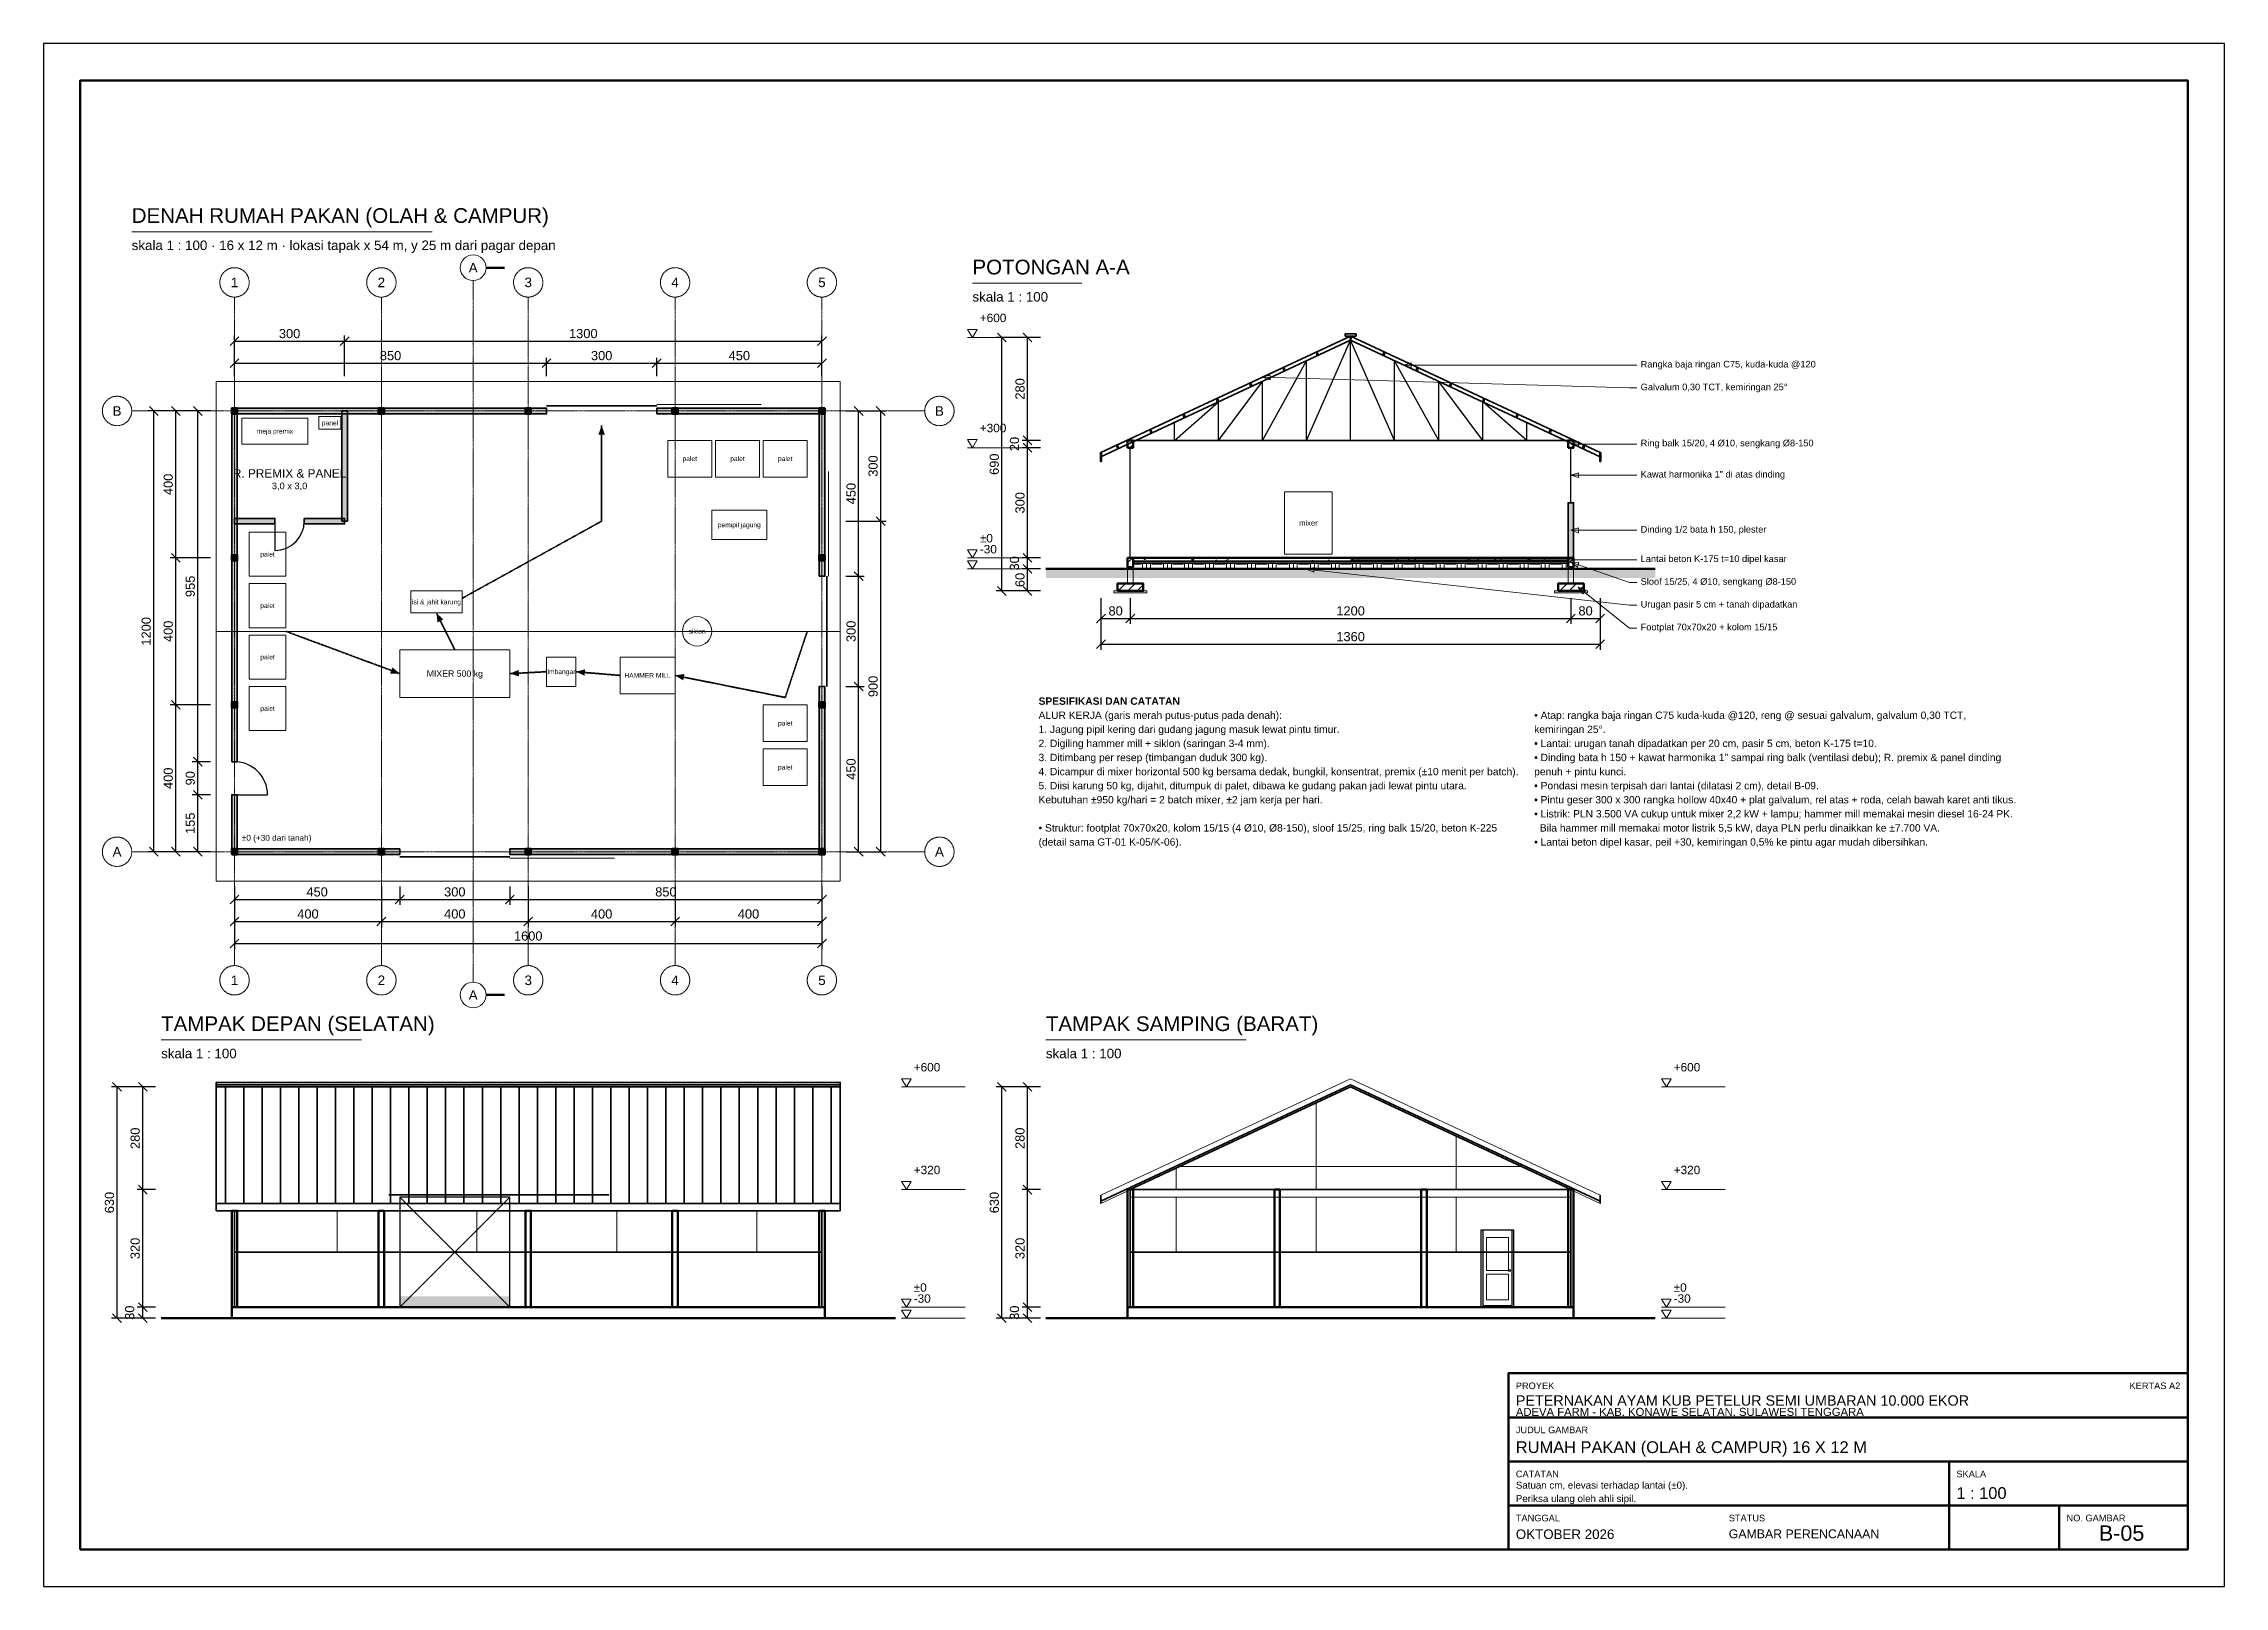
# Model space of a CAD drawing. Header units: centimetres. Extents: x 0 to 57986, y 0 to 4200.
# Drawn here: x 23585 to 29525, y 0 to 4200 of the extents above; entities that cross this region are included whole.
import ezdxf
from ezdxf.enums import TextEntityAlignment as Align

# ---------------------------------------------------------------- set-up
doc = ezdxf.new("R2010")
doc.units = ezdxf.units.CM
doc.linetypes.add('DASHDOT', pattern=[3.556, 2.54, -0.508, 0, -0.508])
doc.linetypes.add('DASHED', pattern=[1.524, 1.27, -0.254])
for name, color, linetype, lineweight in [('A-ALUR', 1, 'DASHED', 25), ('A-ATAP', 5, 'CONTINUOUS', 35), ('A-BAJA', 6, 'CONTINUOUS', 25), ('A-DIM', 140, 'CONTINUOUS', 13), ('A-DINDING', 32, 'CONTINUOUS', 35), ('A-FRAME', 7, 'CONTINUOUS', 50), ('A-GRID', 1, 'DASHDOT', 13), ('A-HATCH', 8, 'CONTINUOUS', 9), ('A-KAWAT', 94, 'CONTINUOUS', 13), ('A-KAYU', 32, 'CONTINUOUS', 25), ('A-PERABOT', 8, 'CONTINUOUS', 18), ('A-STRUKTUR', 7, 'CONTINUOUS', 50), ('A-TANAH', 34, 'CONTINUOUS', 18), ('A-TEKS', 7, 'CONTINUOUS', 18), ('A-TERSEMBUNYI', 8, 'DASHED', 13)]:
    doc.layers.add(name, color=color, linetype=linetype, lineweight=lineweight)
doc.styles.add('ARIAL', font='arial.ttf')
doc.dimstyles.new('D100', dxfattribs={"dimtxt": 25, "dimasz": 20, "dimexe": 15, "dimexo": 15, "dimgap": 8, "dimtad": 1, "dimdec": 0, "dimtxsty": 'ARIAL', "dimtsz": 12, "dimcen": 2.5, "dimclrd": 140, "dimclre": 140, "dimclrt": 250, "dimazin": 3, "dimtfac": 1, "dimtmove": 0, "dimatfit": 3})

msp = doc.modelspace()

# ---------------------------------------------------------------- texts
at = {"layer": 'A-TEKS', "style": 'ARIAL'}
for s, height, p in [('DENAH RUMAH PAKAN (OLAH & CAMPUR)', 40, (23825, 3700)), ('POTONGAN A-A', 40, (26115, 3559.78)), ('+600', 23, (26135, 3434.98)), ('+300', 23, (26135, 3135.2)), ('±0', 23, (26135, 2835.2)), ('-30', 23, (26135, 2805.2)), ('±0 (+30 dari tanah)', 16, (24125, 2025)), ('TAMPAK DEPAN (SELATAN)', 40, (23905, 1499.78)), ('TAMPAK SAMPING (BARAT)', 40, (26315, 1499.78)), ('+600', 23, (25955, 1394.98)), ('+600', 23, (28025, 1394.98)), ('+320', 23, (25955, 1115.2)), ('+320', 23, (28025, 1115.2)), ('±0', 23, (25955, 795.2)), ('-30', 23, (25955, 765.2)), ('±0', 23, (28025, 795.2)), ('-30', 23, (28025, 765.2))]:
    msp.add_text(s, height=height, dxfattribs=at).set_placement(p, align=Align.BOTTOM_LEFT)
for s, height, p in [('skala 1 : 100 · 16 x 12 m · lokasi tapak x 54 m, y 25 m dari pagar depan', 26, (23825, 3664)), ('skala 1 : 100', 26, (26115, 3523.78)), ('skala 1 : 100', 26, (23905, 1463.78)), ('skala 1 : 100', 26, (26315, 1463.78)), ('PROYEK', 18, (27595, 555)), ('ADEVA FARM - KAB. KONAWE SELATAN, SULAWESI TENGGARA', 22, (27595, 486)), ('PETERNAKAN AYAM KUB PETELUR SEMI UMBARAN 10.000 EKOR', 28, (27595, 520)), ('JUDUL GAMBAR', 18, (27595, 435)), ('RUMAH PAKAN (OLAH & CAMPUR) 16 X 12 M', 32, (27595, 395)), ('CATATAN', 18, (27595, 315)), ('SKALA', 18, (28795, 315)), ('1 : 100', 32, (28795, 270)), ('TANGGAL', 18, (27595, 195)), ('STATUS', 18, (28175, 195)), ('NO. GAMBAR', 18, (29095, 195)), ('OKTOBER 2026', 26, (27595, 155)), ('GAMBAR PERENCANAAN', 24, (28175, 155))]:
    msp.add_text(s, height=height, dxfattribs=at).set_placement(p, align=Align.TOP_LEFT)
for s, height, p in [('A', 26, (24755, 3590)), ('1', 26, (24105, 3550)), ('2', 26, (24505, 3550)), ('3', 26, (24905, 3550)), ('4', 26, (25305, 3550)), ('5', 26, (25705, 3550)), ('B', 26, (23785, 3200)), ('B', 26, (26025, 3200)), ('meja premix', 13, (24215, 3145)), ('panel', 13, (24365, 3167.5)), ('R. PREMIX & PANEL', 23, (24255, 3030)), ('palet', 13, (25345, 3070)), ('palet', 13, (25475, 3070)), ('palet', 13, (25605, 3070)), ('3,0 x 3,0', 18, (24255, 2996)), ('pemipil jagung', 13, (25480, 2890)), ('mixer', 15, (27030, 2895)), ('palet', 13, (24195, 2810)), ('palet', 13, (24195, 2670)), ('isi & jahit karung', 13, (24655, 2680)), ('siklon', 13, (25365, 2600)), ('palet', 13, (24195, 2530)), ('timbangan', 13, (24995, 2490)), ('MIXER 500 kg', 17, (24705, 2485)), ('HAMMER MILL', 13, (25230, 2480)), ('palet', 13, (24195, 2390)), ('palet', 13, (25605, 2350)), ('palet', 13, (25605, 2230)), ('A', 26, (23785, 2000)), ('A', 26, (26025, 2000)), ('2', 26, (24505, 1650)), ('3', 26, (24905, 1650)), ('1', 26, (24105, 1650)), ('A', 26, (24755, 1610)), ('4', 26, (25305, 1650)), ('5', 26, (25705, 1650)), ('B-05', 42, (29245, 145))]:
    msp.add_text(s, height=height, dxfattribs=at).set_placement(p, align=Align.MIDDLE_CENTER)
msp.add_text('KERTAS A2', height=18, dxfattribs=at).set_placement((29405, 555), align=Align.TOP_RIGHT)
at = {"layer": 'A-TEKS', "line_spacing_factor": 1.15, "style": 'ARIAL'}
for s, insert, char_height, attachment_point in [('Rangka baja ringan C75, kuda-kuda @120', (27935, 3324.64), 18, 4), ('Galvalum 0,30 TCT, kemiringan 25°', (27935, 3262.64), 18, 4), ('Ring balk 15/20, 4 Ø10, sengkang Ø8-150', (27935, 3110), 18, 4), ('Kawat harmonika 1" di atas dinding', (27935, 3025), 18, 4), ('Dinding 1/2 bata h 150, plester', (27935, 2875), 18, 4), ('Lantai beton K-175 t=10 dipel kasar', (27935, 2795), 18, 4), ('Sloof 15/25, 4 Ø10, sengkang Ø8-150', (27935, 2733), 18, 4), ('Urugan pasir 5 cm + tanah dipadatkan', (27935, 2671), 18, 4), ('Footplat 70x70x20 + kolom 15/15', (27935, 2609), 18, 4), ('Satuan cm, elevasi terhadap lantai (±0).\\PPeriksa ulang oleh ahli sipil.', (27595, 285), 19, 1)]:
    msp.add_mtext(s, dxfattribs=dict(at, insert=insert, char_height=char_height, attachment_point=attachment_point))
at = {"layer": 'A-TEKS', "char_height": 20, "width": 1280, "attachment_point": 1, "line_spacing_factor": 1.15, "style": 'ARIAL'}
for s, insert in [('{\\fArial|b1;SPESIFIKASI DAN CATATAN}\\PALUR KERJA (garis merah putus-putus pada denah):\\P1. Jagung pipil kering dari gudang jagung masuk lewat pintu timur.\\P2. Digiling hammer mill + siklon (saringan 3-4 mm).\\P3. Ditimbang per resep (timbangan duduk 300 kg).\\P4. Dicampur di mixer horizontal 500 kg bersama dedak, bungkil, konsentrat, premix (±10 menit per batch).\\P5. Diisi karung 50 kg, dijahit, ditumpuk di palet, dibawa ke gudang pakan jadi lewat pintu utara.\\PKebutuhan ±950 kg/hari = 2 batch mixer, ±2 jam kerja per hari.\\P\\P• Struktur: footplat 70x70x20, kolom 15/15 (4 Ø10, Ø8-150), sloof 15/25, ring balk 15/20, beton K-225 (detail sama GT-01 K-05/K-06).', (26295, 2420)), ('{\\fArial|b1;}\\P• Atap: rangka baja ringan C75 kuda-kuda @120, reng @ sesuai galvalum, galvalum 0,30 TCT, kemiringan 25°.\\P• Lantai: urugan tanah dipadatkan per 20 cm, pasir 5 cm, beton K-175 t=10.\\P• Dinding bata h 150 + kawat harmonika 1" sampai ring balk (ventilasi debu); R. premix & panel dinding penuh + pintu kunci.\\P• Pondasi mesin terpisah dari lantai (dilatasi 2 cm), detail B-09.\\P• Pintu geser 300 x 300 rangka hollow 40x40 + plat galvalum, rel atas + roda, celah bawah karet anti tikus.\\P• Listrik: PLN 3.500 VA cukup untuk mixer 2,2 kW + lampu; hammer mill memakai mesin diesel 16-24 PK.\\P  Bila hammer mill memakai motor listrik 5,5 kW, daya PLN perlu dinaikkan ke ±7.700 VA.\\P• Lantai beton dipel kasar, peil +30, kemiringan 0,5% ke pintu agar mudah dibersihkan.', (27645, 2420))]:
    msp.add_mtext(s, dxfattribs=dict(at, insert=insert))

# ---------------------------------------------------------------- dimensions: what is measured, and where the dimension line sits
at = {"layer": 'A-DIM'}
for base, p1, p2 in [((24105, 3390), (24105, 3280), (24405, 3280)), ((24405, 3390), (24405, 3280), (25705, 3280)), ((24105, 3330), (24105, 3280), (24955, 3280)), ((24955, 3330), (24955, 3280), (25255, 3280)), ((25255, 3330), (25255, 3280), (25705, 3280)), ((26465, 2635), (26465, 2705), (26545, 2705)), ((26465, 2565), (26465, 2705), (27825, 2705)), ((26545, 2635), (26545, 2705), (27745, 2705)), ((27745, 2635), (27745, 2705), (27825, 2705)), ((24105, 1870), (24105, 1920), (24555, 1920)), ((24105, 1810), (24105, 1920), (24505, 1920)), ((24105, 1750), (24105, 1920), (25705, 1920)), ((24505, 1810), (24505, 1920), (24905, 1920)), ((24555, 1870), (24555, 1920), (24855, 1920)), ((24855, 1870), (24855, 1920), (25705, 1920)), ((24905, 1810), (24905, 1920), (25305, 1920)), ((25305, 1810), (25305, 1920), (25705, 1920))]:
    msp.add_linear_dim(base=base, p1=p1, p2=p2, dimstyle='D100', dxfattribs=at).render()
for base, p1, p2 in [((26195, 2710), (26315, 2710), (26315, 3400)), ((26265, 3120), (26315, 3120), (26315, 3400)), ((23885, 2000), (24055, 2000), (24055, 3200)), ((23945, 2800), (24055, 2800), (24055, 3200)), ((24005, 2245), (24055, 2245), (24055, 3200)), ((25805, 2750), (25755, 2750), (25755, 3200)), ((25865, 2900), (25755, 2900), (25755, 3200)), ((26265, 3100), (26315, 3100), (26315, 3120)), ((26265, 2800), (26315, 2800), (26315, 3100)), ((25865, 2000), (25755, 2000), (25755, 2900)), ((23945, 2400), (24055, 2400), (24055, 2800)), ((26265, 2770), (26315, 2770), (26315, 2800)), ((25805, 2450), (25755, 2450), (25755, 2750)), ((26265, 2710), (26315, 2710), (26315, 2770)), ((25805, 2000), (25755, 2000), (25755, 2450)), ((23945, 2000), (24055, 2000), (24055, 2400)), ((24005, 2155), (24055, 2155), (24055, 2245)), ((24005, 2000), (24055, 2000), (24055, 2155)), ((23785, 730), (23905, 730), (23905, 1359.78)), ((23855, 1080), (23905, 1080), (23905, 1359.78)), ((26195, 730), (26315, 730), (26315, 1359.78)), ((26265, 1080), (26315, 1080), (26315, 1359.78)), ((23855, 760), (23905, 760), (23905, 1080)), ((26265, 760), (26315, 760), (26315, 1080)), ((23855, 730), (23905, 730), (23905, 760)), ((26265, 730), (26315, 730), (26315, 760))]:
    msp.add_linear_dim(base=base, p1=p1, p2=p2, angle=90, dimstyle='D100', dxfattribs=at).render()

# ---------------------------------------------------------------- hatches: boundary and pattern name
at = {"layer": 'A-ALUR'}
h = msp.add_hatch(color=1, dxfattribs=at)
h.dxf.hatch_style = 1
h.paths.add_polyline_path([(25105, 3160), (25096.08, 3135.58), (25113.92, 3135.58)])
h = msp.add_hatch(color=1, dxfattribs=at)
h.dxf.hatch_style = 1
h.paths.add_polyline_path([(24655, 2650), (24657.95, 2624.17), (24673.9, 2632.14)])
h = msp.add_hatch(color=1, dxfattribs=at)
h.dxf.hatch_style = 1
h.paths.add_polyline_path([(24555, 2485), (24535.2, 2501.85), (24529, 2485.14)])
h = msp.add_hatch(color=1, dxfattribs=at)
h.dxf.hatch_style = 1
h.paths.add_polyline_path([(24855, 2485), (24879.84, 2477.32), (24878.95, 2495.12)])
h = msp.add_hatch(color=1, dxfattribs=at)
h.dxf.hatch_style = 1
h.paths.add_polyline_path([(25035, 2490), (25058.6, 2479.09), (25060.08, 2496.86)])
h = msp.add_hatch(color=1, dxfattribs=at)
h.dxf.hatch_style = 1
h.paths.add_polyline_path([(25305, 2480), (25327.2, 2466.47), (25330.7, 2483.95)])
at = {"layer": 'A-HATCH', "true_color": 0xe2ceb6}
h = msp.add_hatch(color=8, dxfattribs=at)
h.dxf.hatch_style = 1
h.paths.add_polyline_path([(24097.5, 3192.5), (24955, 3192.5), (24955, 3207.5), (24097.5, 3207.5)])
h = msp.add_hatch(color=8, dxfattribs=at)
h.dxf.hatch_style = 1
h.paths.add_polyline_path([(24097.5, 2245), (24112.5, 2245), (24112.5, 3207.5), (24097.5, 3207.5)])
at = {"layer": 'A-HATCH'}
h = msp.add_hatch(color=8, dxfattribs=at)
h.dxf.hatch_style = 1
h.paths.add_polyline_path([(24097.5, 3192.5), (24112.5, 3192.5), (24112.5, 3207.5), (24097.5, 3207.5)])
at = {"layer": 'A-HATCH', "true_color": 0xe2ceb6}
h = msp.add_hatch(color=8, dxfattribs=at)
h.dxf.hatch_style = 1
h.paths.add_polyline_path([(24397.5, 2900), (24412.5, 2900), (24412.5, 3200), (24397.5, 3200)])
at = {"layer": 'A-HATCH'}
h = msp.add_hatch(color=8, dxfattribs=at)
h.dxf.hatch_style = 1
h.paths.add_polyline_path([(24497.5, 3192.5), (24512.5, 3192.5), (24512.5, 3207.5), (24497.5, 3207.5)])
h = msp.add_hatch(color=8, dxfattribs=at)
h.dxf.hatch_style = 1
h.paths.add_polyline_path([(24897.5, 3192.5), (24912.5, 3192.5), (24912.5, 3207.5), (24897.5, 3207.5)])
at = {"layer": 'A-HATCH', "true_color": 0xe2ceb6}
h = msp.add_hatch(color=8, dxfattribs=at)
h.dxf.hatch_style = 1
h.paths.add_polyline_path([(25255, 3192.5), (25712.5, 3192.5), (25712.5, 3207.5), (25255, 3207.5)])
at = {"layer": 'A-HATCH'}
h = msp.add_hatch(color=8, dxfattribs=at)
h.dxf.hatch_style = 1
h.paths.add_polyline_path([(25297.5, 3192.5), (25312.5, 3192.5), (25312.5, 3207.5), (25297.5, 3207.5)])
at = {"layer": 'A-HATCH', "true_color": 0xe2ceb6}
h = msp.add_hatch(color=8, dxfattribs=at)
h.dxf.hatch_style = 1
h.paths.add_polyline_path([(25697.5, 2750), (25712.5, 2750), (25712.5, 3207.5), (25697.5, 3207.5)])
at = {"layer": 'A-HATCH'}
h = msp.add_hatch(color=8, dxfattribs=at)
h.dxf.hatch_style = 1
h.paths.add_polyline_path([(25697.5, 3192.5), (25712.5, 3192.5), (25712.5, 3207.5), (25697.5, 3207.5)])
h = msp.add_hatch(dxfattribs=at)
h.set_pattern_fill('ANSI31', scale=5.7)
h.paths.add_polyline_path([(26537.5, 3100), (26552.5, 3100), (26552.5, 3120), (26537.5, 3120)])
h = msp.add_hatch(dxfattribs=at)
h.set_pattern_fill('ANSI31', scale=5.7)
h.paths.add_polyline_path([(27737.5, 3100), (27752.5, 3100), (27752.5, 3120), (27737.5, 3120)])
at = {"layer": 'A-HATCH', "true_color": 0xe2ceb6}
h = msp.add_hatch(color=8, dxfattribs=at)
h.dxf.hatch_style = 1
h.paths.add_polyline_path([(27737.5, 2800), (27752.5, 2800), (27752.5, 2950), (27737.5, 2950)])
h = msp.add_hatch(color=8, dxfattribs=at)
h.dxf.hatch_style = 1
h.paths.add_polyline_path([(24105, 2892.5), (24215, 2892.5), (24215, 2907.5), (24105, 2907.5)])
h = msp.add_hatch(color=8, dxfattribs=at)
h.dxf.hatch_style = 1
h.paths.add_polyline_path([(24295, 2892.5), (24405, 2892.5), (24405, 2907.5), (24295, 2907.5)])
at = {"layer": 'A-HATCH'}
h = msp.add_hatch(color=8, dxfattribs=at)
h.dxf.hatch_style = 1
h.paths.add_polyline_path([(24097.5, 2792.5), (24112.5, 2792.5), (24112.5, 2807.5), (24097.5, 2807.5)])
h = msp.add_hatch(color=8, dxfattribs=at)
h.dxf.hatch_style = 1
h.paths.add_polyline_path([(25697.5, 2792.5), (25712.5, 2792.5), (25712.5, 2807.5), (25697.5, 2807.5)])
h = msp.add_hatch(dxfattribs=at)
h.set_pattern_fill('ANSI31', scale=5.7)
h.paths.add_polyline_path([(26537.5, 2775), (26552.5, 2775), (26552.5, 2800), (26537.5, 2800)])
h = msp.add_hatch(dxfattribs=at)
h.set_pattern_fill('AR-CONC', scale=0.35)
h.paths.add_polyline_path([(26552.5, 2790), (27737.5, 2790), (27737.5, 2800), (26552.5, 2800)])
h = msp.add_hatch(dxfattribs=at)
h.set_pattern_fill('ANSI31', scale=5.7)
h.paths.add_polyline_path([(27737.5, 2775), (27752.5, 2775), (27752.5, 2800), (27737.5, 2800)])
h = msp.add_hatch(dxfattribs=at)
h.set_pattern_fill('EARTH', scale=4.5)
h.paths.add_polyline_path([(26315, 2745), (27975, 2745), (27975, 2770), (26315, 2770)])
h = msp.add_hatch(dxfattribs=at)
h.set_pattern_fill('AR-SAND', scale=0.5)
h.paths.add_polyline_path([(26552.5, 2785), (27737.5, 2785), (27737.5, 2790), (26552.5, 2790)])
h = msp.add_hatch(dxfattribs=at)
h.set_pattern_fill('EARTH', scale=4.5)
h.paths.add_polyline_path([(26552.5, 2770), (27737.5, 2770), (27737.5, 2785), (26552.5, 2785)])
h = msp.add_hatch(dxfattribs=at)
h.set_pattern_fill('ANSI31', scale=5.7)
h.paths.add_polyline_path([(26510, 2710), (26580, 2710), (26580, 2730), (26510, 2730)])
h = msp.add_hatch(dxfattribs=at)
h.set_pattern_fill('ANSI31', scale=5.7)
h.paths.add_polyline_path([(27710, 2710), (27780, 2710), (27780, 2730), (27710, 2730)])
at = {"layer": 'A-HATCH', "true_color": 0xe2ceb6}
h = msp.add_hatch(color=8, dxfattribs=at)
h.dxf.hatch_style = 1
h.paths.add_polyline_path([(25697.5, 1992.5), (25712.5, 1992.5), (25712.5, 2450), (25697.5, 2450)])
at = {"layer": 'A-HATCH'}
h = msp.add_hatch(color=8, dxfattribs=at)
h.dxf.hatch_style = 1
h.paths.add_polyline_path([(24097.5, 2392.5), (24112.5, 2392.5), (24112.5, 2407.5), (24097.5, 2407.5)])
h = msp.add_hatch(color=8, dxfattribs=at)
h.dxf.hatch_style = 1
h.paths.add_polyline_path([(25697.5, 2392.5), (25712.5, 2392.5), (25712.5, 2407.5), (25697.5, 2407.5)])
at = {"layer": 'A-HATCH', "true_color": 0xe2ceb6}
h = msp.add_hatch(color=8, dxfattribs=at)
h.dxf.hatch_style = 1
h.paths.add_polyline_path([(24097.5, 1992.5), (24112.5, 1992.5), (24112.5, 2155), (24097.5, 2155)])
h = msp.add_hatch(color=8, dxfattribs=at)
h.dxf.hatch_style = 1
h.paths.add_polyline_path([(24097.5, 1992.5), (24555, 1992.5), (24555, 2007.5), (24097.5, 2007.5)])
at = {"layer": 'A-HATCH'}
h = msp.add_hatch(color=8, dxfattribs=at)
h.dxf.hatch_style = 1
h.paths.add_polyline_path([(24097.5, 1992.5), (24112.5, 1992.5), (24112.5, 2007.5), (24097.5, 2007.5)])
h = msp.add_hatch(color=8, dxfattribs=at)
h.dxf.hatch_style = 1
h.paths.add_polyline_path([(24497.5, 1992.5), (24512.5, 1992.5), (24512.5, 2007.5), (24497.5, 2007.5)])
at = {"layer": 'A-HATCH', "true_color": 0xe2ceb6}
h = msp.add_hatch(color=8, dxfattribs=at)
h.dxf.hatch_style = 1
h.paths.add_polyline_path([(24855, 1992.5), (25712.5, 1992.5), (25712.5, 2007.5), (24855, 2007.5)])
at = {"layer": 'A-HATCH'}
h = msp.add_hatch(color=8, dxfattribs=at)
h.dxf.hatch_style = 1
h.paths.add_polyline_path([(24897.5, 1992.5), (24912.5, 1992.5), (24912.5, 2007.5), (24897.5, 2007.5)])
h = msp.add_hatch(color=8, dxfattribs=at)
h.dxf.hatch_style = 1
h.paths.add_polyline_path([(25297.5, 1992.5), (25312.5, 1992.5), (25312.5, 2007.5), (25297.5, 2007.5)])
h = msp.add_hatch(color=8, dxfattribs=at)
h.dxf.hatch_style = 1
h.paths.add_polyline_path([(25697.5, 1992.5), (25712.5, 1992.5), (25712.5, 2007.5), (25697.5, 2007.5)])
h = msp.add_hatch(dxfattribs=at)
h.set_pattern_fill('NET', scale=120)
h.paths.add_polyline_path([(26545, 1080), (27145, 1359.78), (27745, 1080)])
h = msp.add_hatch(dxfattribs=at)
h.set_pattern_fill('NET', scale=120)
h.paths.add_polyline_path([(24105, 910), (25705, 910), (25705, 1022.7), (24105, 1022.7)])
h = msp.add_hatch(dxfattribs=at)
h.set_pattern_fill('NET', scale=120)
h.paths.add_polyline_path([(26545, 910), (27745, 910), (27745, 1060), (26545, 1060)])
at = {"layer": 'A-HATCH', "true_color": 0xc8c8c8}
h = msp.add_hatch(color=8, dxfattribs=at)
h.dxf.hatch_style = 1
h.paths.add_polyline_path([(24555, 760), (24855, 760), (24855, 790), (24555, 790)])

# ---------------------------------------------------------------- linework, layer by layer
at = {"layer": 'A-ALUR', "lineweight": 35}
for points in [[(24725, 2690), (25105, 2900), (25105, 3160)], [(24705, 2550), (24655, 2650)], [(24245, 2600), (24555, 2485)], [(25665, 2600), (25605, 2420), (25305, 2480)], [(24955, 2490), (24855, 2485)], [(25155, 2480), (25035, 2490)]]:
    msp.add_lwpolyline(points, dxfattribs=at)
at = {"layer": 'A-ATAP'}
for p, q in [((24080, 1042.7), (24080, 1359.78)), ((24130, 1042.7), (24130, 1359.78)), ((24180, 1042.7), (24180, 1359.78)), ((24230, 1042.7), (24230, 1359.78)), ((24280, 1042.7), (24280, 1359.78)), ((24330, 1042.7), (24330, 1359.78)), ((24380, 1042.7), (24380, 1359.78)), ((24430, 1042.7), (24430, 1359.78)), ((24480, 1042.7), (24480, 1359.78)), ((24530, 1042.7), (24530, 1359.78)), ((24580, 1042.7), (24580, 1359.78)), ((24630, 1042.7), (24630, 1359.78)), ((24680, 1042.7), (24680, 1359.78)), ((24730, 1042.7), (24730, 1359.78)), ((24780, 1042.7), (24780, 1359.78)), ((24830, 1042.7), (24830, 1359.78)), ((24880, 1042.7), (24880, 1359.78)), ((24930, 1042.7), (24930, 1359.78)), ((24980, 1042.7), (24980, 1359.78)), ((25030, 1042.7), (25030, 1359.78)), ((25080, 1042.7), (25080, 1359.78)), ((25130, 1042.7), (25130, 1359.78)), ((25180, 1042.7), (25180, 1359.78)), ((25230, 1042.7), (25230, 1359.78)), ((25280, 1042.7), (25280, 1359.78)), ((25330, 1042.7), (25330, 1359.78)), ((25380, 1042.7), (25380, 1359.78)), ((25430, 1042.7), (25430, 1359.78)), ((25480, 1042.7), (25480, 1359.78)), ((25530, 1042.7), (25530, 1359.78)), ((25580, 1042.7), (25580, 1359.78)), ((25630, 1042.7), (25630, 1359.78)), ((25680, 1042.7), (25680, 1359.78)), ((25730, 1042.7), (25730, 1359.78)), ((26465, 1042.7), (26465, 1064.7)), ((27825, 1042.7), (27825, 1064.7))]:
    msp.add_line(p, q, dxfattribs=at)
at = {"layer": 'A-ATAP', "lineweight": 35}
for points in [[(26465, 3086.7), (27145, 3403.78), (27825, 3086.7)], [(26465, 1048.7), (27145, 1365.78), (27825, 1048.7)]]:
    msp.add_lwpolyline(points, dxfattribs=at)
at = {"layer": 'A-ATAP'}
for points in [[(27130, 3403.78), (27160, 3403.78), (27160, 3409.78), (27130, 3409.78)], [(26463.5, 3062.7), (26466.5, 3062.7), (26466.5, 3086.7), (26463.5, 3086.7)], [(27823.5, 3062.7), (27826.5, 3062.7), (27826.5, 3086.7), (27823.5, 3086.7)], [(24055, 1359.78), (25755, 1359.78), (25755, 1371.78), (24055, 1371.78)], [(24055, 1022.7), (25755, 1022.7), (25755, 1042.7), (24055, 1042.7)]]:
    msp.add_lwpolyline(points, close=True, dxfattribs=at)
at = {"layer": 'A-ATAP', "lineweight": 18}
for points in [[(26465, 1064.7), (27145, 1381.78), (27825, 1064.7)], [(26465, 1042.7), (27145, 1359.78), (27825, 1042.7)]]:
    msp.add_lwpolyline(points, dxfattribs=at)
at = {"layer": 'A-ATAP', "lineweight": 35}
msp.add_lwpolyline([(24055, 1042.7), (25755, 1042.7), (25755, 1365.78), (24055, 1365.78)], close=True, dxfattribs=at)
at = {"layer": 'A-BAJA'}
for p, q in [((27025, 3120), (27145, 3392.28)), ((27145, 3120), (27145, 3392.28)), ((27265, 3120), (27145, 3392.28)), ((26905, 3120), (27025, 3336.33)), ((27025, 3120), (27025, 3336.33)), ((27265, 3120), (27265, 3336.33)), ((27385, 3120), (27265, 3336.33)), ((26785, 3120), (26905, 3280.37)), ((26905, 3120), (26905, 3280.37)), ((27385, 3120), (27385, 3280.37)), ((27505, 3120), (27385, 3280.37)), ((26665, 3120), (26785, 3224.41)), ((26785, 3120), (26785, 3224.41)), ((27505, 3120), (27505, 3224.41)), ((27625, 3120), (27505, 3224.41)), ((26665, 3120), (26665, 3168.46)), ((27625, 3120), (27625, 3168.46))]:
    msp.add_line(p, q, dxfattribs=at)
at = {"layer": 'A-BAJA', "lineweight": 35}
for p, q in [((26545, 3120), (27745, 3120)), ((24525, 1066), (25125, 1066))]:
    msp.add_line(p, q, dxfattribs=at)
msp.add_lwpolyline([(26465, 3075.2), (27145, 3392.28), (27825, 3075.2)], dxfattribs=at)
at = {"layer": 'A-BAJA'}
for points in [[(27142.5, 3395.78), (27147.5, 3395.78), (27147.5, 3399.78), (27142.5, 3399.78)], [(27142.5, 3395.78), (27147.5, 3395.78), (27147.5, 3399.78), (27142.5, 3399.78)], [(27051.87, 3353.52), (27056.87, 3353.52), (27056.87, 3357.52), (27051.87, 3357.52)], [(27233.13, 3353.52), (27238.13, 3353.52), (27238.13, 3357.52), (27233.13, 3357.52)], [(26870.61, 3269), (26875.61, 3269), (26875.61, 3273), (26870.61, 3273)], [(26961.24, 3311.26), (26966.24, 3311.26), (26966.24, 3315.26), (26961.24, 3315.26)], [(27323.76, 3311.26), (27328.76, 3311.26), (27328.76, 3315.26), (27323.76, 3315.26)], [(27414.39, 3269), (27419.39, 3269), (27419.39, 3273), (27414.39, 3273)], [(26779.98, 3226.74), (26784.98, 3226.74), (26784.98, 3230.74), (26779.98, 3230.74)], [(27505.02, 3226.74), (27510.02, 3226.74), (27510.02, 3230.74), (27505.02, 3230.74)], [(26689.35, 3184.48), (26694.35, 3184.48), (26694.35, 3188.48), (26689.35, 3188.48)], [(27595.65, 3184.48), (27600.65, 3184.48), (27600.65, 3188.48), (27595.65, 3188.48)], [(26508.08, 3099.95), (26513.08, 3099.95), (26513.08, 3103.95), (26508.08, 3103.95)], [(26598.72, 3142.21), (26603.72, 3142.21), (26603.72, 3146.21), (26598.72, 3146.21)], [(27686.28, 3142.21), (27691.28, 3142.21), (27691.28, 3146.21), (27686.28, 3146.21)], [(27776.92, 3099.95), (27781.92, 3099.95), (27781.92, 3103.95), (27776.92, 3103.95)]]:
    msp.add_lwpolyline(points, close=True, dxfattribs=at)
at = {"layer": 'A-DIM'}
for p, q in [((26101.8, 3399.78), (26275, 3399.78)), ((26101.8, 3100), (26275, 3100)), ((26101.8, 2800), (26275, 2800)), ((26101.8, 2770), (26275, 2770)), ((25921.8, 1359.78), (26095, 1359.78)), ((27991.8, 1359.78), (28165, 1359.78)), ((25921.8, 1080), (26095, 1080)), ((27991.8, 1080), (28165, 1080)), ((25921.8, 760), (26095, 760)), ((25921.8, 730), (26095, 730)), ((27991.8, 760), (28165, 760)), ((27991.8, 730), (28165, 730))]:
    msp.add_line(p, q, dxfattribs=at)
for points in [[(26115, 3399.78), (26101.8, 3421.78), (26128.2, 3421.78)], [(27289, 3324.64), (27310.02, 3318.13), (27310.02, 3331.14)], [(26905, 3291.87), (26925.82, 3284.76), (26926.2, 3297.76)], [(26115, 3100), (26101.8, 3122), (26128.2, 3122)], [(27745, 3110), (27766.02, 3103.5), (27766.02, 3116.5)], [(27745, 3025), (27766.02, 3018.5), (27766.02, 3031.5)], [(27745, 2875), (27766.02, 2868.5), (27766.02, 2881.5)], [(26115, 2800), (26101.8, 2822), (26128.2, 2822)], [(26115, 2770), (26101.8, 2792), (26128.2, 2792)], [(27145, 2795), (27166.02, 2788.5), (27166.02, 2801.5)], [(27025, 2769.5), (27045.16, 2760.7), (27046.61, 2773.62)], [(27745, 2788), (27762.76, 2775.02), (27766.99, 2787.32)], [(27765, 2720), (27777.43, 2701.85), (27785.51, 2712.04)], [(25935, 1359.78), (25921.8, 1381.78), (25948.2, 1381.78)], [(28005, 1359.78), (27991.8, 1381.78), (28018.2, 1381.78)], [(25935, 1080), (25921.8, 1102), (25948.2, 1102)], [(28005, 1080), (27991.8, 1102), (28018.2, 1102)], [(25935, 760), (25921.8, 782), (25948.2, 782)], [(28005, 760), (27991.8, 782), (28018.2, 782)], [(25935, 730), (25921.8, 752), (25948.2, 752)], [(28005, 730), (27991.8, 752), (28018.2, 752)]]:
    msp.add_lwpolyline(points, close=True, dxfattribs=at)
for points in [[(26905, 3291.87), (27905, 3262.64), (27925, 3262.64)], [(27289, 3324.64), (27905, 3324.64), (27925, 3324.64)], [(27745, 3110), (27905, 3110), (27925, 3110)], [(27745, 3025), (27905, 3025), (27925, 3025)], [(27745, 2875), (27905, 2875), (27925, 2875)], [(27145, 2795), (27905, 2795), (27925, 2795)], [(27025, 2769.5), (27905, 2671), (27925, 2671)], [(27745, 2788), (27905, 2733), (27925, 2733)], [(27765, 2720), (27905, 2609), (27925, 2609)]]:
    msp.add_lwpolyline(points, dxfattribs=at)
at = {"layer": 'A-DINDING'}
for p, q in [((24105, 910), (25705, 910)), ((26545, 910), (27745, 910))]:
    msp.add_line(p, q, dxfattribs=at)
for points in [[(24097.5, 3192.5), (24955, 3192.5), (24955, 3207.5), (24097.5, 3207.5)], [(24097.5, 2245), (24112.5, 2245), (24112.5, 3207.5), (24097.5, 3207.5)], [(24397.5, 2900), (24412.5, 2900), (24412.5, 3200), (24397.5, 3200)], [(25255, 3192.5), (25712.5, 3192.5), (25712.5, 3207.5), (25255, 3207.5)], [(25697.5, 2750), (25712.5, 2750), (25712.5, 3207.5), (25697.5, 3207.5)], [(27737.5, 2800), (27752.5, 2800), (27752.5, 2950), (27737.5, 2950)], [(24105, 2892.5), (24215, 2892.5), (24215, 2907.5), (24105, 2907.5)], [(24295, 2892.5), (24405, 2892.5), (24405, 2907.5), (24295, 2907.5)], [(25697.5, 1992.5), (25712.5, 1992.5), (25712.5, 2450), (25697.5, 2450)], [(24097.5, 1992.5), (24112.5, 1992.5), (24112.5, 2155), (24097.5, 2155)], [(24097.5, 1992.5), (24555, 1992.5), (24555, 2007.5), (24097.5, 2007.5)], [(24855, 1992.5), (25712.5, 1992.5), (25712.5, 2007.5), (24855, 2007.5)], [(26545, 1080), (27145, 1359.78), (27745, 1080)]]:
    msp.add_lwpolyline(points, close=True, dxfattribs=at)
for points in [[(26545, 1080), (26545, 760), (27745, 760), (27745, 1080)], [(24105, 1022.7), (24105, 760), (25705, 760), (25705, 1022.7)]]:
    msp.add_lwpolyline(points, dxfattribs=at)
at = {"layer": 'A-FRAME'}
for p, q in [((27575, 460), (29425, 460)), ((27575, 340), (29425, 340)), ((28775, 100), (28775, 340)), ((27575, 220), (29425, 220)), ((29075, 100), (29075, 220))]:
    msp.add_line(p, q, dxfattribs=at)
at = {"layer": 'A-FRAME', "lineweight": 25}
msp.add_lwpolyline([(23585, 0), (29525, 0), (29525, 4200), (23585, 4200)], close=True, dxfattribs=at)
at = {"layer": 'A-FRAME'}
for points in [[(23685, 100), (29425, 100), (29425, 4100), (23685, 4100)], [(27575, 100), (29425, 100), (29425, 580), (27575, 580)]]:
    msp.add_lwpolyline(points, close=True, dxfattribs=at)
at = {"layer": 'A-GRID'}
for p, q in [((24105, 1690), (24105, 3510)), ((24505, 1690), (24505, 3510)), ((24755, 1645), (24755, 3555)), ((24905, 1690), (24905, 3510)), ((25305, 1690), (25305, 3510)), ((25705, 1690), (25705, 3510)), ((23825, 3200), (25985, 3200)), ((23825, 2000), (25985, 2000))]:
    msp.add_line(p, q, dxfattribs=at)
for centre in [(24105, 3550), (24505, 3550), (24905, 3550), (25305, 3550), (25705, 3550), (23785, 3200), (26025, 3200), (23785, 2000), (26025, 2000), (24105, 1650), (24505, 1650), (24905, 1650), (25305, 1650), (25705, 1650)]:
    msp.add_circle(centre, 40, dxfattribs=at)
at = {"layer": 'A-HATCH'}
for points in [[(26552.5, 2785), (27737.5, 2785), (27737.5, 2790), (26552.5, 2790)], [(26500, 2705), (26590, 2705), (26590, 2710), (26500, 2710)], [(27700, 2705), (27790, 2705), (27790, 2710), (27700, 2710)]]:
    msp.add_lwpolyline(points, close=True, dxfattribs=at)
at = {"layer": 'A-KAWAT', "lineweight": 25}
for p, q in [((26545, 2950), (26545, 3100)), ((27745, 2950), (27745, 3100))]:
    msp.add_line(p, q, dxfattribs=at)
at = {"layer": 'A-KAYU', "lineweight": 35}
for p, q in [((24955, 3213.5), (25255, 3213.5)), ((25718.5, 2450), (25718.5, 2750)), ((24555, 1986.5), (24855, 1986.5))]:
    msp.add_line(p, q, dxfattribs=at)
at = {"layer": 'A-KAYU'}
msp.add_line((26545, 2803), (26545, 3100), dxfattribs=at)
at = {"layer": 'A-KAYU', "lineweight": 25}
for p, q in [((24215, 2900), (24215, 2820)), ((24105, 2155), (24195, 2155))]:
    msp.add_line(p, q, dxfattribs=at)
for points in [[(24555, 760), (24855, 760), (24855, 1060), (24555, 1060)], [(27500, 760), (27590, 760), (27590, 970), (27500, 970)]]:
    msp.add_lwpolyline(points, close=True, dxfattribs=at)
at = {"layer": 'A-KAYU'}
msp.add_lwpolyline([(27505, 765), (27585, 765), (27585, 970), (27505, 970)], close=True, dxfattribs=at)
msp.add_circle((27578, 860), 2.5, dxfattribs=at)
for centre, radius, start, end in [((24215, 2900), 80, 270, 360), ((24105, 2155), 90, 0, 90)]:
    msp.add_arc(centre, radius, start, end, dxfattribs=at)
at = {"layer": 'A-PERABOT'}
for p, q in [((24555, 760), (24855, 1060)), ((24555, 1060), (24855, 760)), ((26545, 1060), (27745, 1060))]:
    msp.add_line(p, q, dxfattribs=at)
for points in [[(24125, 3110), (24305, 3110), (24305, 3180), (24125, 3180)], [(24335, 3150), (24395, 3150), (24395, 3185), (24335, 3185)], [(25285, 3020), (25405, 3020), (25405, 3120), (25285, 3120)], [(25415, 3020), (25535, 3020), (25535, 3120), (25415, 3120)], [(25545, 3020), (25665, 3020), (25665, 3120), (25545, 3120)], [(26965, 2810), (27095, 2810), (27095, 2980), (26965, 2980)], [(25405, 2850), (25555, 2850), (25555, 2930), (25405, 2930)], [(24145, 2750), (24245, 2750), (24245, 2870), (24145, 2870)], [(24145, 2610), (24245, 2610), (24245, 2730), (24145, 2730)], [(24585, 2650), (24725, 2650), (24725, 2710), (24585, 2710)], [(24145, 2470), (24245, 2470), (24245, 2590), (24145, 2590)], [(24555, 2420), (24855, 2420), (24855, 2550), (24555, 2550)], [(24955, 2450), (25035, 2450), (25035, 2530), (24955, 2530)], [(25155, 2430), (25305, 2430), (25305, 2530), (25155, 2530)], [(24145, 2330), (24245, 2330), (24245, 2450), (24145, 2450)], [(25545, 2300), (25665, 2300), (25665, 2400), (25545, 2400)], [(25545, 2180), (25665, 2180), (25665, 2280), (25545, 2280)], [(27515, 860), (27575, 860), (27575, 950), (27515, 950)], [(27515, 780), (27575, 780), (27575, 850), (27515, 850)]]:
    msp.add_lwpolyline(points, close=True, dxfattribs=at)
msp.add_circle((25365, 2600), 40, dxfattribs=at)
at = {"layer": 'A-STRUKTUR'}
for points in [[(24097.5, 3192.5), (24112.5, 3192.5), (24112.5, 3207.5), (24097.5, 3207.5)], [(24497.5, 3192.5), (24512.5, 3192.5), (24512.5, 3207.5), (24497.5, 3207.5)], [(24897.5, 3192.5), (24912.5, 3192.5), (24912.5, 3207.5), (24897.5, 3207.5)], [(25297.5, 3192.5), (25312.5, 3192.5), (25312.5, 3207.5), (25297.5, 3207.5)], [(25697.5, 3192.5), (25712.5, 3192.5), (25712.5, 3207.5), (25697.5, 3207.5)], [(26537.5, 3100), (26552.5, 3100), (26552.5, 3120), (26537.5, 3120)], [(27737.5, 3100), (27752.5, 3100), (27752.5, 3120), (27737.5, 3120)], [(24097.5, 2792.5), (24112.5, 2792.5), (24112.5, 2807.5), (24097.5, 2807.5)], [(25697.5, 2792.5), (25712.5, 2792.5), (25712.5, 2807.5), (25697.5, 2807.5)], [(26537.5, 2775), (26552.5, 2775), (26552.5, 2800), (26537.5, 2800)], [(26552.5, 2790), (27737.5, 2790), (27737.5, 2800), (26552.5, 2800)], [(27737.5, 2775), (27752.5, 2775), (27752.5, 2800), (27737.5, 2800)], [(26510, 2710), (26580, 2710), (26580, 2730), (26510, 2730)], [(27710, 2710), (27780, 2710), (27780, 2730), (27710, 2730)], [(24097.5, 2392.5), (24112.5, 2392.5), (24112.5, 2407.5), (24097.5, 2407.5)], [(25697.5, 2392.5), (25712.5, 2392.5), (25712.5, 2407.5), (25697.5, 2407.5)], [(24097.5, 1992.5), (24112.5, 1992.5), (24112.5, 2007.5), (24097.5, 2007.5)], [(24497.5, 1992.5), (24512.5, 1992.5), (24512.5, 2007.5), (24497.5, 2007.5)], [(24897.5, 1992.5), (24912.5, 1992.5), (24912.5, 2007.5), (24897.5, 2007.5)], [(25297.5, 1992.5), (25312.5, 1992.5), (25312.5, 2007.5), (25297.5, 2007.5)], [(25697.5, 1992.5), (25712.5, 1992.5), (25712.5, 2007.5), (25697.5, 2007.5)], [(26537.5, 760), (26552.5, 760), (26552.5, 1080), (26537.5, 1080)], [(26937.5, 760), (26952.5, 760), (26952.5, 1080), (26937.5, 1080)], [(27337.5, 760), (27352.5, 760), (27352.5, 1080), (27337.5, 1080)], [(27737.5, 760), (27752.5, 760), (27752.5, 1080), (27737.5, 1080)], [(24097.5, 760), (24112.5, 760), (24112.5, 1022.7), (24097.5, 1022.7)], [(24497.5, 760), (24512.5, 760), (24512.5, 1022.7), (24497.5, 1022.7)], [(24897.5, 760), (24912.5, 760), (24912.5, 1022.7), (24897.5, 1022.7)], [(25297.5, 760), (25312.5, 760), (25312.5, 1022.7), (25297.5, 1022.7)], [(25697.5, 760), (25712.5, 760), (25712.5, 1022.7), (25697.5, 1022.7)], [(24097.5, 730), (25712.5, 730), (25712.5, 760), (24097.5, 760)], [(26537.5, 730), (27752.5, 730), (27752.5, 760), (26537.5, 760)]]:
    msp.add_lwpolyline(points, close=True, dxfattribs=at)
at = {"layer": 'A-TANAH', "lineweight": 50}
for p, q in [((26315, 2770), (27975, 2770)), ((23905, 730), (25905, 730)), ((26315, 730), (27975, 730))]:
    msp.add_line(p, q, dxfattribs=at)
at = {"layer": 'A-TEKS'}
for p, q in [((23825, 3688), (24643.4, 3688)), ((26115, 3547.78), (26412.6, 3547.78)), ((23905, 1487.78), (24450.6, 1487.78)), ((26315, 1487.78), (26860.6, 1487.78))]:
    msp.add_line(p, q, dxfattribs=at)
at = {"layer": 'A-TEKS', "lineweight": 50}
for points in [[(24790, 3590), (24840, 3590)], [(24790, 1610), (24840, 1610)]]:
    msp.add_lwpolyline(points, dxfattribs=at)
at = {"layer": 'A-TEKS'}
for centre in [(24755, 3590), (24755, 1610)]:
    msp.add_circle(centre, 35, dxfattribs=at)
at = {"layer": 'A-TERSEMBUNYI'}
for p, q in [((25255, 3217.5), (25540, 3217.5)), ((25722.5, 2750), (25722.5, 3035)), ((24055, 2600), (25755, 2600)), ((24855, 1982.5), (25140, 1982.5))]:
    msp.add_line(p, q, dxfattribs=at)
for points in [[(24055, 1920), (25755, 1920), (25755, 3280), (24055, 3280)], [(26537.5, 2730), (26552.5, 2730), (26552.5, 2775), (26537.5, 2775)], [(27737.5, 2730), (27752.5, 2730), (27752.5, 2775), (27737.5, 2775)]]:
    msp.add_lwpolyline(points, close=True, dxfattribs=at)

msp.set_redraw_order([(e.dxf.handle, doc.entitydb.next_handle()) for e in msp.query("TEXT MTEXT ATTDEF DIMENSION ARC_DIMENSION")])  # texts and dimensions are drawn at this point

doc.saveas('drawing.dxf')
